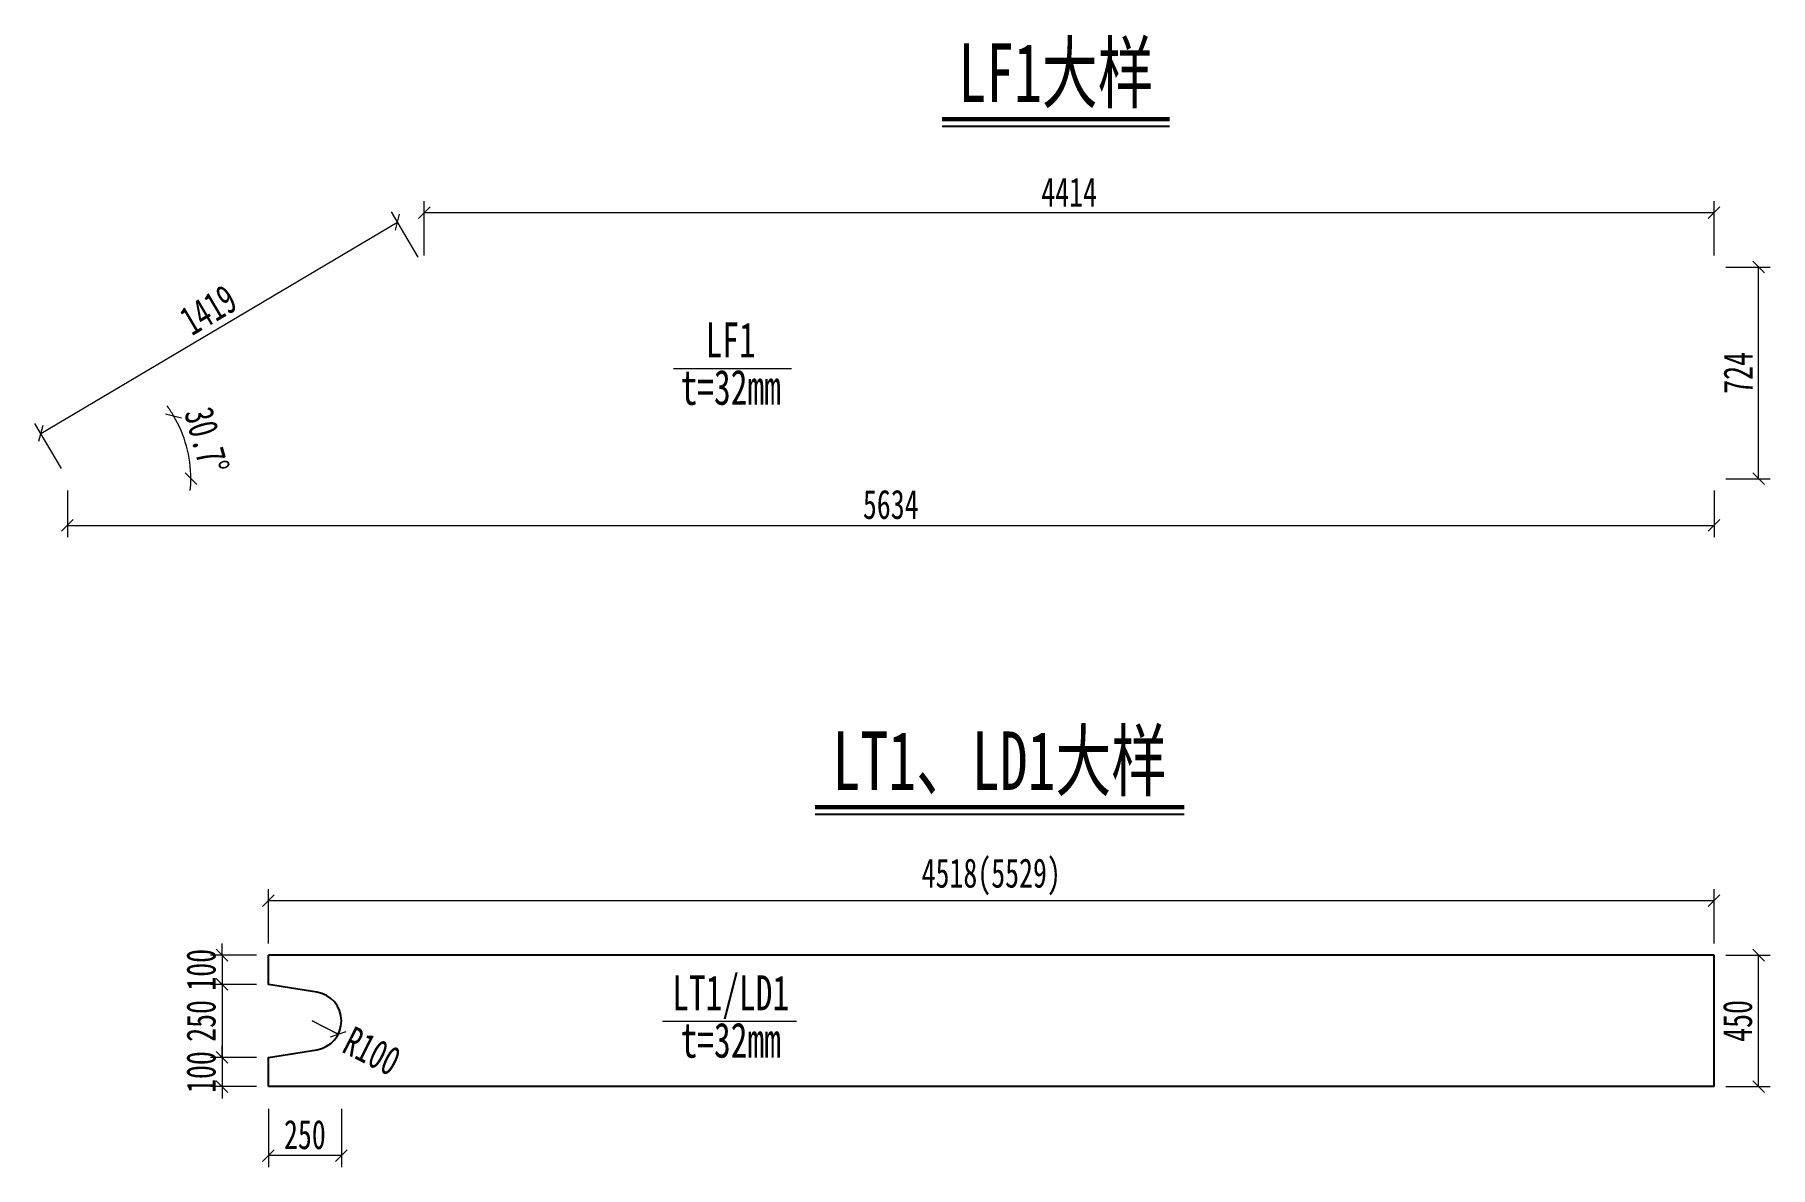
# Model space of a CAD drawing. Header units: millimetres. Extents: x -60009 to 63758, y -2164 to 95433.
# Drawn here: x 57819 to 63758, y 85822 to 89698 of the extents above; entities that cross this region are included whole.
import ezdxf
from ezdxf.enums import TextEntityAlignment as Align

# ---------------------------------------------------------------- set-up
doc = ezdxf.new("R2010")
doc.units = ezdxf.units.MM
doc.layers.get('Defpoints').update_dxf_attribs({"color": 8})
for name, color, linetype, lineweight in [('文字', 7, 'Continuous', 15), ('标注线及字体', 2, 'Continuous', 15), ('细实线', 4, 'Continuous', 15), ('钢板粗线', 1, 'Continuous', 25)]:
    doc.layers.add(name, color=color, linetype=linetype, lineweight=lineweight)
doc.styles.add('111', font='仿宋_GB2312.TTF', dxfattribs={"width": 0.7})
doc.styles.add('BM_Dim', font='仿宋_GB2312.TTF', dxfattribs={"width": 0.85})
doc.dimstyles.new('200', dxfattribs={"dimscale": 0, "dimtxt": 2.5, "dimasz": 1, "dimexe": 1, "dimexo": 1, "dimgap": 0.6, "dimtad": 1, "dimdec": 0, "dimdsep": 46, "dimtxsty": '111', "dimblk": 'OBLIQUE', "dimcen": 0, "dimclrd": 4, "dimclre": 4, "dimclrt": 4, "dimadec": 1, "dimazin": 2, "dimtfac": 1, "dimtdec": 0, "dimtix": 1, "dimtmove": 2, "dimatfit": 3, "dimfxl": 4, "dimfxlon": 1, "dimtolj": 1, "dimlwd": -1, "dimlwe": -1, "dimarcsym": 0})

msp = doc.modelspace()

# ---------------------------------------------------------------- texts
at = {"layer": '文字', "style": 'BM_Dim', "width": 0.7}
for s, p in [('LF1', (60200.4, 88557.5)), ('t=32mm', (60200.4, 88395.5)), ('LT1/LD1', (60200.4, 86323.2)), ('t=32mm', (60200.4, 86161.3))]:
    msp.add_text(s, height=120, dxfattribs=at).set_placement(p, align=Align.BOTTOM_CENTER)
at = {"layer": '标注线及字体', "color": 0, "style": '111', "width": 0.7}
for s, p in [('LF1大样', (61313.4, 89572.5)), ('LT1、LD1大样', (61121.4, 87217.8))]:
    msp.add_text(s, height=200, dxfattribs=at).set_placement(p, align=Align.MIDDLE)

# ---------------------------------------------------------------- blocks, each defined once
blk = doc.blocks.new('_Oblique')
at = {"color": 0, "linetype": 'ByBlock', "lineweight": -2}
blk.add_line((-0.5, -0.5), (0.5, 0.5), dxfattribs=at)
blk = doc.blocks.new('*D765')
at = {"layer": 'Defpoints', "color": 0, "transparency": 16777216}
for p in [(59151.6, 89089), (59151.6, 88902.7), (63565.3, 88902.7)]:
    blk.add_point(p, dxfattribs=at)
at = {"layer": '细实线', "color": 4, "transparency": 16777216}
for p, q in [((59151.6, 88942.7), (59151.6, 89129)), ((63565.3, 89089), (59151.6, 89089)), ((63565.3, 88942.7), (63565.3, 89129))]:
    blk.add_line(p, q, dxfattribs=at)
at = {"layer": '细实线', "color": 4, "transparency": 16777216, "xscale": 40, "yscale": 40, "zscale": 40, "rotation": 180}
blk.add_blockref('_Oblique', (59151.6, 89089), dxfattribs=at)
at = {"layer": '细实线', "color": 4, "transparency": 16777216, "xscale": 40, "yscale": 40, "zscale": 40}
blk.add_blockref('_Oblique', (63565.3, 89089), dxfattribs=at)
at = {"layer": '细实线', "color": 4, "transparency": 16777216, "insert": (61358.5, 89159.5), "char_height": 100, "attachment_point": 5, "style": '111'}
blk.add_mtext('\\A1;4414', dxfattribs=at)
blk = doc.blocks.new('*D766')
at = {"layer": 'Defpoints', "color": 0, "transparency": 16777216}
for p in [(57930.9, 88178.7), (63565.3, 88178.7), (63565.3, 88018.6)]:
    blk.add_point(p, dxfattribs=at)
at = {"layer": '细实线', "color": 4, "transparency": 16777216}
for p, q in [((57930.9, 88138.7), (57930.9, 87978.6)), ((63565.3, 88138.7), (63565.3, 87978.6)), ((57930.9, 88018.6), (63565.3, 88018.6))]:
    blk.add_line(p, q, dxfattribs=at)
at = {"layer": '细实线', "color": 4, "transparency": 16777216, "xscale": 40, "yscale": 40, "zscale": 40, "rotation": 180}
blk.add_blockref('_Oblique', (57930.9, 88018.6), dxfattribs=at)
at = {"layer": '细实线', "color": 4, "transparency": 16777216, "xscale": 40, "yscale": 40, "zscale": 40}
blk.add_blockref('_Oblique', (63565.3, 88018.6), dxfattribs=at)
at = {"layer": '细实线', "color": 4, "transparency": 16777216, "insert": (60748.1, 88090.2), "char_height": 100, "attachment_point": 5, "style": '111'}
blk.add_mtext('\\A1;5634', dxfattribs=at)
blk = doc.blocks.new('*D767')
at = {"layer": 'Defpoints', "color": 0, "transparency": 16777216}
for p in [(63565.3, 88902.7), (63717.6, 88902.7), (63565.3, 88178.7)]:
    blk.add_point(p, dxfattribs=at)
at = {"layer": '细实线', "color": 4, "transparency": 16777216}
for p, q in [((63605.3, 88902.7), (63757.6, 88902.7)), ((63717.6, 88178.7), (63717.6, 88902.7)), ((63605.3, 88178.7), (63757.6, 88178.7))]:
    blk.add_line(p, q, dxfattribs=at)
at = {"layer": '细实线', "color": 4, "transparency": 16777216, "xscale": 40, "yscale": 40, "zscale": 40}
for p, rotation in [((63717.6, 88902.7), 90), ((63717.6, 88178.7), 270)]:
    blk.add_blockref('_Oblique', p, dxfattribs=dict(at, rotation=rotation))
at = {"layer": '细实线', "color": 4, "transparency": 16777216, "insert": (63647.1, 88540.7), "char_height": 100, "attachment_point": 5, "rotation": 90, "style": '111'}
blk.add_mtext('\\A1;724', dxfattribs=at)
blk = doc.blocks.new('*D768')
at = {"layer": 'Defpoints', "color": 0, "transparency": 16777216}
for p in [(59060, 89057.1), (59151.6, 88902.7), (57930.9, 88178.7)]:
    blk.add_point(p, dxfattribs=at)
at = {"layer": '细实线', "color": 4, "transparency": 16777216}
for p, q in [((59131.2, 88937.1), (59039.6, 89091.5)), ((57839.4, 88333.1), (59060, 89057.1)), ((57910.5, 88213.1), (57818.9, 88367.5))]:
    blk.add_line(p, q, dxfattribs=at)
at = {"layer": '细实线', "color": 4, "transparency": 16777216, "xscale": 40, "yscale": 40, "zscale": 40}
for p, rotation in [((59060, 89057.1), 30.67275938630616), ((57839.4, 88333.1), 210.6727593863062)]:
    blk.add_blockref('_Oblique', p, dxfattribs=dict(at, rotation=rotation))
at = {"layer": '细实线', "color": 4, "transparency": 16777216, "insert": (58413.2, 88756.7), "char_height": 100, "attachment_point": 5, "rotation": 30.67276, "style": '111'}
blk.add_mtext('\\A1;1419', dxfattribs=at)
blk = doc.blocks.new('*D828')
at = {"layer": 'Defpoints', "color": 0, "transparency": 16777216}
for p in [(59151.6, 88902.7), (58344.5, 88264.6), (57930.9, 88178.7), (57930.9, 88178.7), (63565.3, 88178.7)]:
    blk.add_point(p, dxfattribs=at)
at = {"layer": '细实线', "color": 4, "transparency": 16777216}
for start, end in [(30.67276, 36.10042), (0, 30.67276), (354.57234, 0)]:
    blk.add_arc((57930.9, 88178.7), 422.4, start, end, dxfattribs=at)
at = {"layer": '细实线', "color": 4, "transparency": 16777216, "xscale": 40, "yscale": 40, "zscale": 40}
for p, rotation in [((58294.3, 88394.2), 300.6727593863062), ((58353.4, 88178.7), 90.00000000000031)]:
    blk.add_blockref('_Oblique', p, dxfattribs=dict(at, rotation=rotation))
at = {"layer": '细实线', "color": 4, "transparency": 16777216, "insert": (58407.3, 88309.3), "char_height": 100, "attachment_point": 5, "rotation": 285.33638, "style": '111'}
blk.add_mtext('\\A1;30.7%%d', dxfattribs=at)
blk = doc.blocks.new('*D1823')
at = {"layer": 'Defpoints', "color": 0}
for p in [(58618.4, 86734.4), (58618.4, 86548), (63565.3, 86548)]:
    blk.add_point(p, dxfattribs=at)
at = {"layer": '细实线', "color": 4}
for p, q in [((58618.4, 86588), (58618.4, 86774.4)), ((63565.3, 86588), (63565.3, 86774.4)), ((63565.3, 86734.4), (58618.4, 86734.4))]:
    blk.add_line(p, q, dxfattribs=at)
at = {"layer": '细实线', "color": 4, "xscale": 40, "yscale": 40, "zscale": 40, "rotation": 180}
blk.add_blockref('_Oblique', (58618.4, 86734.4), dxfattribs=at)
at = {"layer": '细实线', "color": 4, "xscale": 40, "yscale": 40, "zscale": 40}
blk.add_blockref('_Oblique', (63565.3, 86734.4), dxfattribs=at)
at = {"layer": '细实线', "color": 4, "insert": (61091.9, 86815.9), "char_height": 100, "attachment_point": 5, "style": '111'}
blk.add_mtext('\\A1;4518(5529)', dxfattribs=at)
blk = doc.blocks.new('*D1824')
at = {"layer": 'Defpoints', "color": 0}
for p in [(63565.3, 86548), (63717.6, 86548), (63565.3, 86098)]:
    blk.add_point(p, dxfattribs=at)
at = {"layer": '细实线', "color": 4}
for p, q in [((63605.3, 86548), (63757.6, 86548)), ((63717.6, 86098), (63717.6, 86548)), ((63605.3, 86098), (63757.6, 86098))]:
    blk.add_line(p, q, dxfattribs=at)
at = {"layer": '细实线', "color": 4, "xscale": 40, "yscale": 40, "zscale": 40}
for p, rotation in [((63717.6, 86548), 90), ((63717.6, 86098), 270)]:
    blk.add_blockref('_Oblique', p, dxfattribs=dict(at, rotation=rotation))
at = {"layer": '细实线', "color": 4, "insert": (63646, 86323), "char_height": 100, "attachment_point": 5, "rotation": 90, "style": '111'}
blk.add_mtext('\\A1;450', dxfattribs=at)
blk = doc.blocks.new('*D1825')
at = {"layer": 'Defpoints', "color": 0}
for p in [(58618.4, 86448), (58868.4, 86323), (58618.4, 85862)]:
    blk.add_point(p, dxfattribs=at)
at = {"layer": '细实线', "color": 4}
for p, q in [((58618.4, 86022), (58618.4, 85822)), ((58868.4, 86022), (58868.4, 85822)), ((58868.4, 85862), (58618.4, 85862))]:
    blk.add_line(p, q, dxfattribs=at)
at = {"layer": '细实线', "color": 4, "xscale": 40, "yscale": 40, "zscale": 40, "rotation": 180}
blk.add_blockref('_Oblique', (58618.4, 85862), dxfattribs=at)
at = {"layer": '细实线', "color": 4, "xscale": 40, "yscale": 40, "zscale": 40}
blk.add_blockref('_Oblique', (58868.4, 85862), dxfattribs=at)
at = {"layer": '细实线', "color": 4, "insert": (58743.4, 85933.6), "char_height": 100, "attachment_point": 5, "style": '111'}
blk.add_mtext('\\A1;250', dxfattribs=at)
blk = doc.blocks.new('*D1826')
at = {"layer": 'Defpoints', "color": 0}
for p in [(58618.4, 86548), (58460.2, 86448), (58618.4, 86448)]:
    blk.add_point(p, dxfattribs=at)
at = {"layer": '细实线', "color": 4}
for p, q in [((58460.2, 86548), (58460.2, 86588)), ((58578.4, 86548), (58420.2, 86548)), ((58460.2, 86548), (58460.2, 86448)), ((58578.4, 86448), (58420.2, 86448)), ((58460.2, 86448), (58460.2, 86408))]:
    blk.add_line(p, q, dxfattribs=at)
at = {"layer": '细实线', "color": 4, "xscale": 40, "yscale": 40, "zscale": 40}
for p, rotation in [((58460.2, 86548), 270), ((58460.2, 86448), 90)]:
    blk.add_blockref('_Oblique', p, dxfattribs=dict(at, rotation=rotation))
at = {"layer": '细实线', "color": 4, "insert": (58388.6, 86498), "char_height": 100, "attachment_point": 5, "rotation": 90, "style": '111'}
blk.add_mtext('\\A1;100', dxfattribs=at)
blk = doc.blocks.new('*D1827')
at = {"layer": 'Defpoints', "color": 0}
for p in [(58618.4, 86448), (58460.2, 86198), (58618.4, 86198)]:
    blk.add_point(p, dxfattribs=at)
at = {"layer": '细实线', "color": 4}
for p, q in [((58578.4, 86448), (58420.2, 86448)), ((58460.2, 86448), (58460.2, 86198)), ((58578.4, 86198), (58420.2, 86198))]:
    blk.add_line(p, q, dxfattribs=at)
at = {"layer": '细实线', "color": 4, "xscale": 40, "yscale": 40, "zscale": 40}
for p, rotation in [((58460.2, 86448), 90), ((58460.2, 86198), 270)]:
    blk.add_blockref('_Oblique', p, dxfattribs=dict(at, rotation=rotation))
at = {"layer": '细实线', "color": 4, "insert": (58388.6, 86323), "char_height": 100, "attachment_point": 5, "rotation": 90, "style": '111'}
blk.add_mtext('\\A1;250', dxfattribs=at)
blk = doc.blocks.new('*D1828')
at = {"layer": 'Defpoints', "color": 0}
for p in [(58618.4, 86198), (58460.2, 86098), (58618.4, 86098)]:
    blk.add_point(p, dxfattribs=at)
at = {"layer": '细实线', "color": 4}
for p, q in [((58460.2, 86198), (58460.2, 86238)), ((58578.4, 86198), (58420.2, 86198)), ((58460.2, 86198), (58460.2, 86098)), ((58578.4, 86098), (58420.2, 86098)), ((58460.2, 86098), (58460.2, 86058))]:
    blk.add_line(p, q, dxfattribs=at)
at = {"layer": '细实线', "color": 4, "xscale": 40, "yscale": 40, "zscale": 40}
for p, rotation in [((58460.2, 86198), 270), ((58460.2, 86098), 90)]:
    blk.add_blockref('_Oblique', p, dxfattribs=dict(at, rotation=rotation))
at = {"layer": '细实线', "color": 4, "insert": (58388.6, 86148), "char_height": 100, "attachment_point": 5, "rotation": 90, "style": '111'}
blk.add_mtext('\\A1;100', dxfattribs=at)
blk = doc.blocks.new('*D1829')
at = {"layer": 'Defpoints', "color": 0}
for p in [(58768.4, 86323), (58857.6, 86277.8)]:
    blk.add_point(p, dxfattribs=at)
at = {"layer": '细实线', "color": 4}
for p, q in [((58857.6, 86277.8), (58768.4, 86323)), ((58768.4, 86323), (58857.6, 86277.8))]:
    blk.add_line(p, q, dxfattribs=at)
at = {"layer": '细实线', "color": 4, "xscale": 40, "yscale": 40, "zscale": 40, "rotation": 333.1327693577608}
blk.add_blockref('_Oblique', (58857.6, 86277.8), dxfattribs=at)
at = {"layer": '细实线', "color": 4, "insert": (58973, 86219.4), "char_height": 100, "attachment_point": 5, "rotation": 333.13277, "style": '111'}
blk.add_mtext('\\A1;R100', dxfattribs=at)

# ---------------------------------------------------------------- dimensions: what is measured, and where the dimension line sits
at = {"layer": '细实线'}
for base, p1, p2, picture, middle in [((59151.6, 89089), (63565.3, 88902.7), (59151.6, 88902.7), '*D765', (61358.5, 89159.5)), ((63565.3, 88018.6), (57930.9, 88178.7), (63565.3, 88178.7), '*D766', (60748.1, 88090.2)), ((58618.4, 85862), (58868.4, 86323), (58618.4, 86448), '*D1825', (58743.4, 85933.6))]:
    dim = msp.add_linear_dim(base=base, p1=p1, p2=p2, dimstyle='200', override={"dimscale": 40, "dimblk": 'Oblique'}, dxfattribs=at)
    dim.commit()
    dim.dimension.update_dxf_attribs({"geometry": picture, "text_midpoint": middle})
dim = msp.add_aligned_dim(p1=(57930.9, 88178.7), p2=(59151.6, 88902.7), distance=179.5, dimstyle='200', override={"dimscale": 40, "dimblk": 'Oblique'}, dxfattribs=at)
dim.commit()
dim.dimension.update_dxf_attribs({"geometry": '*D768', "text_midpoint": (58413.2, 88756.7)})
dim = msp.add_angular_dim_2l(base=(58344.5, 88264.6), line1=((59151.6, 88902.7), (57930.9, 88178.7)), line2=((57930.9, 88178.7), (63565.3, 88178.7)), dimstyle='200', override={"dimscale": 40, "dimblk": 'Oblique'}, dxfattribs=at)
dim.commit()
dim.dimension.update_dxf_attribs({"geometry": '*D828', "text_midpoint": (58407.3, 88309.3)})
for base, p1, p2, picture, middle in [((63717.6, 88902.7), (63565.3, 88178.7), (63565.3, 88902.7), '*D767', (63647.1, 88540.7)), ((58460.2, 86448), (58618.4, 86548), (58618.4, 86448), '*D1826', (58388.6, 86498)), ((63717.6, 86548), (63565.3, 86098), (63565.3, 86548), '*D1824', (63646, 86323)), ((58460.2, 86198), (58618.4, 86448), (58618.4, 86198), '*D1827', (58388.6, 86323)), ((58460.2, 86098), (58618.4, 86198), (58618.4, 86098), '*D1828', (58388.6, 86148))]:
    dim = msp.add_linear_dim(base=base, p1=p1, p2=p2, angle=90, dimstyle='200', override={"dimscale": 40, "dimblk": 'Oblique'}, dxfattribs=at)
    dim.commit()
    dim.dimension.update_dxf_attribs({"geometry": picture, "text_midpoint": middle})
dim = msp.add_linear_dim(base=(58618.4, 86734.4), p1=(63565.3, 86548), p2=(58618.4, 86548), text='4518(5529)', dimstyle='200', override={"dimscale": 40, "dimtxsty": '111', "dimblk": 'Oblique'}, dxfattribs=at)
dim.commit()
dim.dimension.update_dxf_attribs({"geometry": '*D1823', "text_midpoint": (61091.9, 86815.9)})
dim = msp.add_radius_dim(center=(58768.4, 86323), mpoint=(58857.6, 86277.8), dimstyle='200', override={"dimscale": 40, "dimblk": 'Oblique'}, dxfattribs=at)
dim.commit()
dim.dimension.update_dxf_attribs({"geometry": '*D1829', "text_midpoint": (58973, 86219.4), "dimtype": 164})

# ---------------------------------------------------------------- linework, layer by layer
at = {"color": 4}
for p, q in [((60923.6, 89385.1), (61702.4, 89385.1)), ((60489.4, 87030.5), (61752.6, 87030.5))]:
    msp.add_line(p, q, dxfattribs=at)
at = {"color": 6, "const_width": 14.4}
for points in [[(60923.6, 89409.1), (61702.4, 89409.1)], [(60489.4, 87054.5), (61752.6, 87054.5)]]:
    msp.add_lwpolyline(points, dxfattribs=at)
at = {"layer": '细实线'}
for p, q in [((60004.6, 88555.9), (60408.4, 88555.9)), ((59966.5, 86321.6), (60425.2, 86321.6))]:
    msp.add_line(p, q, dxfattribs=at)
at = {"layer": '钢板粗线'}
for p, q in [((63565.3, 86548), (58618.4, 86548)), ((63565.3, 86098), (63565.3, 86548)), ((63565.3, 86098), (58618.4, 86098))]:
    msp.add_line(p, q, dxfattribs=at)
msp.add_lwpolyline([(58618.4, 86098), (58618.4, 86198), (58784.1, 86224.3, 0.854102), (58784.1, 86421.8), (58618.4, 86448), (58618.4, 86548)], format="xyb", dxfattribs=at)

msp.set_redraw_order([(e.dxf.handle, doc.entitydb.next_handle()) for e in msp.query("TEXT MTEXT ATTDEF DIMENSION ARC_DIMENSION")])  # texts and dimensions are drawn at this point

doc.saveas('drawing.dxf')
